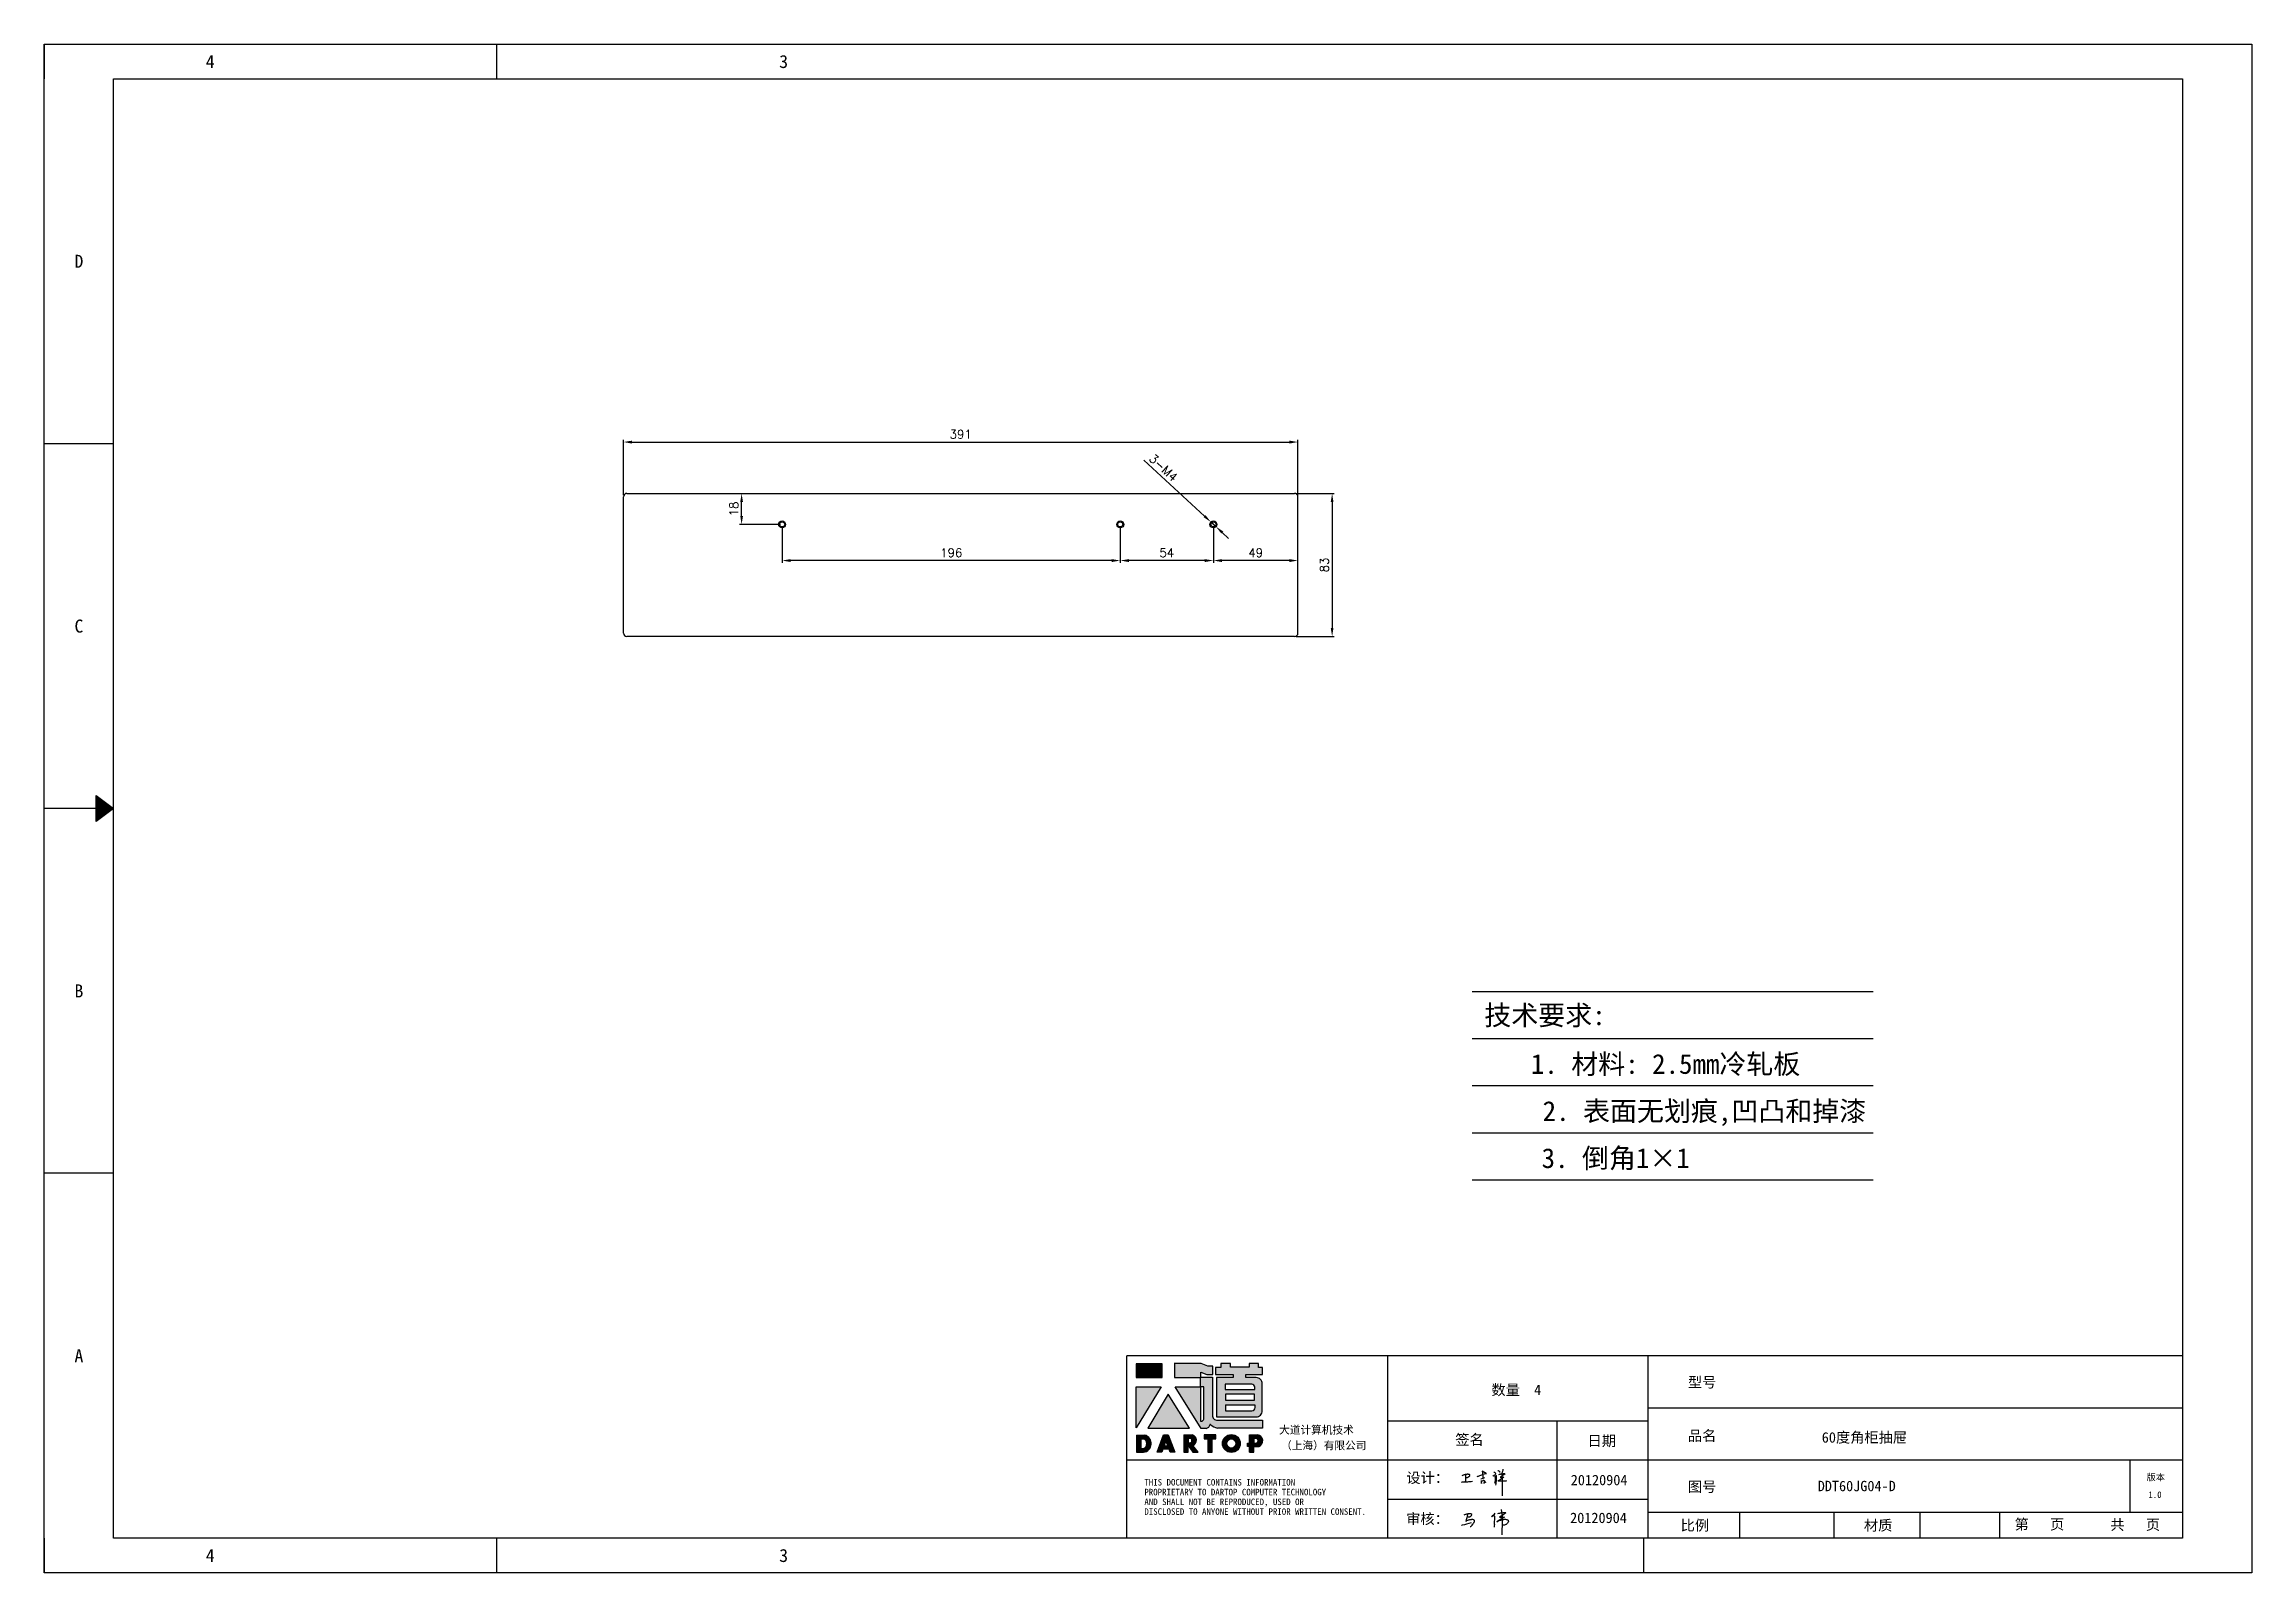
# Model space of a CAD drawing. Header units: millimetres. Extents: x -43476 to -13830, y -16942 to 55335.
# Drawn here: x -22029 to -20749, y 33337 to 34223 of the extents above; entities that cross this region are included whole.
import ezdxf
from ezdxf.enums import TextEntityAlignment as Align

# ---------------------------------------------------------------- set-up
doc = ezdxf.new("R2010")
doc.units = ezdxf.units.MM
doc.linetypes.add('DOT', pattern=[0.25, 0, -0.25])
doc.layers.add('4', color=7, linetype='Continuous')
doc.layers.add('print', color=30, linetype='Continuous')
doc.layers.add('dim', color=2, linetype='Continuous', lineweight=9)
doc.styles.add('Dartop', font='')
doc.styles.add('HZ', font='')
doc.styles.add('hzHT', font='simhei.ttf')
doc.styles.get("Standard").update_dxf_attribs({"font": 'txt', "bigfont": 'gbcbig.shx'})
doc.styles.get('Dartop').set_extended_font_data('FangSong_GB2312')
doc.styles.get('HZ').set_extended_font_data('SimSun')
doc.dimstyles.new('small', dxfattribs={"dimtxt": 5, "dimasz": 5, "dimexe": 1.25, "dimexo": 1, "dimgap": 2, "dimtad": 1, "dimtxsty": 'Standard', "dimcen": 2.5, "dimadec": 0, "dimazin": 0, "dimtfac": 1, "dimtmove": 0, "dimatfit": 3, "dimfxl": 0, "dimarcsym": 0})

msp = doc.modelspace()

# ---------------------------------------------------------------- texts
at = {"color": 0}
for s, height, style, p in [('4', 7.554, 'Dartop', (-21932.328, 34212.814)), ('3', 7.554, 'Dartop', (-21599.952, 34212.814)), ('D', 7.554, 'Dartop', (-22008.453, 34096.986)), ('C', 7.554, 'Dartop', (-22008.453, 33885.474)), ('B', 7.554, 'Dartop', (-22008.453, 33673.961)), ('A', 7.554, 'Dartop', (-22008.453, 33462.449)), ('数量  4', 6.0432, 'hzHT', (-21175.222, 33442.64)), ('型号', 6.0432, 'hzHT', (-21067.516, 33447.077)), ('签名', 6.0432, 'hzHT', (-21202.368, 33413.84)), ('日期', 6.0432, 'hzHT', (-21125.687, 33413.096)), ('品名', 6.0432, 'hzHT', (-21067.516, 33416.054)), ('60度角柜抽屉', 6.0432, 'hzHT', (-20973.451, 33415.088)), ('20120904', 6.0432, 'hzHT', (-21127.238, 33390.377)), ('图号', 6.0432, 'hzHT', (-21067.516, 33386.515)), ('DDT60JG04-D', 6.04321, 'hzHT', (-20977.899, 33386.91)), ('版本', 3.777, 'hzHT', (-20804.554, 33391.99)), ('1.0', 3.777, 'Dartop', (-20805.008, 33381.896)), ('20120904', 6.0432, 'hzHT', (-21127.598, 33368.449)), ('比例', 6.0432, 'hzHT', (-21071.73, 33364.09)), ('材质', 6.0432, 'hzHT', (-20965.48, 33364.09)), ('第   页', 6.0432, 'hzHT', (-20871.996, 33364.716)), ('共   页', 6.0432, 'hzHT', (-20816.484, 33364.496)), ('4', 7.554, 'Dartop', (-21932.328, 33346.621)), ('3', 7.554, 'Dartop', (-21599.952, 33346.621))]:
    msp.add_text(s, height=height, dxfattribs=dict(at, style=style)).set_placement(p, align=Align.MIDDLE_CENTER)
at = {"style": 'HZ'}
for s, p in [('技术要求:', (-21158.632, 33659.84)), ('     1. 材料: 2.5mm冷轧板     ', (-21088.698, 33631.597)), ('2. 表面无划痕,凹凸和掉漆', (-21066.168, 33604.297)), ('3. 倒角1×1         ', (-21082.541, 33576.997))]:
    msp.add_text(s, height=11.466, dxfattribs=at).set_placement(p, align=Align.MIDDLE_CENTER)
at = {"color": 0, "style": 'hzHT'}
for s, height, p in [('THIS DOCUMENT CONTAINS INFORMATION', 3.777, (-21390.832, 33387.174)), ('设计：', 6.0432, (-21238.977, 33388.662)), ('AND SHALL NOT BE REPRODUCED, USED OR', 3.777, (-21390.832, 33375.843)), ('PROPRIETARY TO DARTOP COMPUTER TECHNOLOGY', 3.777, (-21390.832, 33381.508)), ('DISCLOSED TO ANYONE WITHOUT PRIOR WRITTEN CONSENT.', 3.777, (-21390.832, 33370.177)), ('审核：', 6.0432, (-21239.067, 33364.864))]:
    msp.add_text(s, height=height, dxfattribs=at).set_placement(p)
at = {"layer": '4', "color": 0, "style": 'hzHT'}
for s, p in [('大道计算机技术', (-21312.714, 33417.174)), ('（上海）有限公司', (-21311.573, 33408.14))]:
    msp.add_text(s, height=4.5324, dxfattribs=at).set_placement(p)

# ---------------------------------------------------------------- blocks, each defined once
blk = doc.blocks.new('*U3')
at = {"color": 254, "linetype": 'Continuous', "extrusion": (0, 0, -1)}
for points in [[(-0.833, 11), (-0.75, 10.812), (-0.75, 11.188)], [(-0.833, 11), (-0.75, 11.188), (-1, 11)], [(-0.833, 11), (-1, 11), (-0.75, 10.812)]]:
    blk.add_solid(points, dxfattribs=at)
blk = doc.blocks.new('dadao')
for p, q in [((48, 19.2), (44.9, 10.4)), ((44.9, 10.4), (51.2, 10.4)), ((51.2, 10.4), (48, 19.2))]:
    blk.add_line(p, q)
for points in [[(41.8, 121.6), (41.8, 143.7), (-0.4, 143.7), (-0.4, 121.6), (41.8, 121.6)], [(104.8, 122), (104.8, 130.3), (114.1, 126.3), (124.2, 126.3), (124.2, 139.6), (115.9, 139.6), (105.1, 143.9), (61.5, 143.9)], [(61.7, 144), (61.7, 121.3), (103.9, 121.3)], [(113.4, 38.7), (105.1, 38.7), (63, 106.5), (103.9, 106.5), (103.9, 120.9), (103.9, 121.3)], [(109.7, 53.6), (109.7, 106.2), (104.3, 106.2), (104.3, 50.4), (106.6, 50.4)], [(144.6, 94.4), (144.6, 84.8), (192, 84.8), (192, 94.1), (144.9, 94.1)], [(120.2, 45), (119.5, 45), (119.5, 44.6)], [(0, 28), (0, 0), (11.8, 0)], [(0.1, 28), (14, 28)], [(7.1, 21.8), (7.1, 6.1), (12, 6.1)], [(7.1, 21.8), (11.4, 21.8)], [(76.8, 28.2), (76.8, 0), (84.1, 0), (84.1, 11.1), (91.6, -0.1), (100.3, -0.1), (91.7, 11.1)], [(76.8, 28.2), (90.6, 28.2)], [(84, 22.7), (84, 15.3), (87.2, 15.3)], [(84, 22.7), (87.3, 22.7)], [(183.7, 0), (183.7, 9.6), (180.6, 9.6), (180.6, 14.9), (183.8, 14.9), (183.8, 28.1), (196.1, 28.1), (196.5, 28.1)], [(183.7, 0), (190.9, 0), (190.9, 9.6), (198.8, 9.6)], [(194.9, 22.3), (190.8, 22.3), (190.8, 15), (194.4, 15)]]:
    blk.add_lwpolyline(points)
blk.add_lwpolyline([(137.1, 144.2), (137.1, 137.9), (128.3, 137.9), (128.3, 126.5), (157.3, 126.5), (157.3, 121.5), (130.3, 121.5), (130.3, 57.5), (194.4, 57.5, 0.414214), (204.4, 67.5), (204.4, 111.3, 0.414214), (194.4, 121.3), (177.5, 121.3), (177.5, 126.3), (204.7, 126.3), (204.7, 137.7), (198.2, 137.7), (198.2, 143.9), (183.3, 143.9), (183.3, 138), (153, 138), (153, 144.2), (137.1, 144.2)], format="xyb", close=True)
for points in [[(104.8, 122), (123.4, 122), (123.4, 60, 0.414214), (131.4, 52), (204.8, 52), (204.8, 39.1), (131.7, 39.1)], [(144.3, 110.8), (144.3, 101.8), (192.3, 101.8), (192.3, 105.5, 0.414214), (187.3, 110.5), (144.3, 110.5)], [(144.6, 77), (144.6, 67.5), (187.6, 67.5, 0.414214), (192.6, 72.5), (192.6, 76.4), (144.6, 76.4)]]:
    blk.add_lwpolyline(points, format="xyb")
for points in [[(-0.3, 106.2), (40.4, 106.2), (-0.3, 39.7), (-0.3, 106.2)], [(51.7, 94.1), (18.4, 39.3), (86.2, 39.3)], [(43.8, 28.2), (51.8, 28.2), (62.6, -0.1), (55, -0.1), (53.2, 5), (42.9, 5), (41.1, 0), (33.6, 0)], [(110, 28.1), (110, 21.9), (116, 21.9), (116, -0.1), (123.2, -0.1), (123.2, 22), (129.2, 22), (129.2, 28.1), (110, 28.1)]]:
    blk.add_lwpolyline(points, close=True)
for radius in [14.5, 7.44]:
    blk.add_circle((154.2, 14.2), radius)
for centre, radius, start, end in [((99.2, 60.7), 12.6, 305.6399, 325.969), ((111.6, 46.7), 8.19, 282.9811, 347.6627), ((136, 61.7), 22.9, 226.7358, 259.3209), ((8.5, 13.9), 8.49, 294.2143, 69.7177), ((9.6, 14.2), 14.4, 278.6604, 72.3203), ((86.4, 19), 3.8, 282.527, 76.7196), ((88.6, 19.4), 8.95, 290.6073, 77.2124), ((193.7, 18.7), 3.8, 280.9891, 72.5513), ((195.7, 18.6), 9.51, 288.8959, 85.2442)]:
    blk.add_arc(centre, radius, start, end)
blk = doc.blocks.new('h')
for p, q in [((20768.1, -2360.9), (20773, -2359.1)), ((20769.5, -2366.9), (20769.8, -2370.6)), ((20769.8, -2370.6), (20770.9, -2378)), ((20770.9, -2378), (20771.5, -2370.6)), ((20772.4, -2369.3), (20774.9, -2367.8)), ((20773, -2359.1), (20784.1, -2355.2)), ((20773.3, -2331.8), (20775.3, -2338.7)), ((20789.1, -2340.9), (20773.5, -2331.9)), ((20775.3, -2338.7), (20775.6, -2351.2)), ((20775.6, -2351.2), (20775.5, -2357.3)), ((20782.2, -2369.2), (20780, -2377.1)), ((20780, -2377.1), (20788.3, -2371.3)), ((20780.1, -2366.4), (20780.8, -2366.4)), ((20781.9, -2367.4), (20782.2, -2369.2)), ((20845.7, -2343.5), (20848.4, -2353)), ((20848.9, -2370.3), (20847.9, -2424)), ((20848.4, -2353), (20848.9, -2370.3))]:
    blk.add_line(p, q)
for points in [[(20696.6, -2372.4, 0.002073), (20710.6, -2371.9, 0.016137), (20719.6, -2371.3, 0.008314), (20736.9, -2369.3)], [(20699.1, -2348.2, -0.029745), (20704.6, -2345.4, -0.046842), (20708.4, -2344.2, -0.00919), (20714.3, -2343, -0.018517), (20717.2, -2342.5, -0.037841), (20720.3, -2342.4, -0.039541), (20723.2, -2342.8, -0.149785), (20726, -2344.3, -0.204935), (20726.9, -2346.6, -0.074872), (20726.5, -2348.3, -0.061615), (20725.6, -2350.3, -0.034204), (20723.8, -2352.6, -0.045776), (20722.3, -2354.1, -0.054985), (20720.4, -2355.3, -0.036348), (20717.3, -2356.5, -0.067752), (20715.7, -2356.8, -0.043553), (20713.2, -2356.7)], [(20755, -2351.9, -0.024077), (20759.9, -2350.1, -0.013147), (20768.7, -2346.5, -0.00522), (20775.4, -2344.1, -0.018517), (20777.3, -2343.4, -0.008274), (20786.3, -2341, -0.039541), (20788.3, -2340.8, -0.079216), (20789.4, -2341, -0.204935)], [(20813.5, -2350.1, 0.007348), (20815.9, -2348.7, 0.008421), (20818, -2347.3, 0.009459), (20819.7, -2346.2, -0.016325), (20820.7, -2345.5, -0.173771), (20821.8, -2345.3, -0.085159), (20823.9, -2346, -0.125883), (20826, -2347.9, -0.160659), (20826.6, -2350.1, -0.010447), (20826.5, -2352.3, -0.008247), (20826.2, -2355.1, -0.002698), (20825.3, -2374, 0.001562), (20823.9, -2383.7, 0.016137)], [(20816.8, -2335, -0.053561), (20819.6, -2336.1, -0.075272), (20821.3, -2337.3, -0.005295), (20822.5, -2338.5, -0.009337), (20823.1, -2339.1, -0.026146), (20823.7, -2339.8, -0.016644), (20824.5, -2340.9)], [(20832.1, -2329.2, -0.053561), (20834.9, -2330.3, -0.075272), (20836.7, -2331.5, -0.005295), (20837.8, -2332.6, -0.009337), (20838.5, -2333.3, -0.026146), (20839, -2334, -0.016644), (20839.8, -2335.1)], [(20836, -2343.7, -0.02797), (20842.1, -2342.6, -0.048868), (20845.6, -2342.2, -0.00919), (20851.1, -2341.4, -0.018517), (20853.9, -2341.1, -0.037841), (20856.7, -2341.2, -0.039541), (20859.4, -2341.6, -0.018282), (20840.6, -2354.7, -0.000937)], [(20847.6, -2340.2, 0.021784), (20849.6, -2335.9, 0.028296), (20850.8, -2332.4, 0.008136), (20851.9, -2328.2, 0.028913), (20852.2, -2327, 0.08193), (20852.1, -2325.9, 0.075058), (20851.7, -2324.7, 0.275043)]]:
    blk.add_lwpolyline(points, format="xyb")
for points in [[(20711.3, -2343.5), (20711.3, -2343.5), (20711.5, -2355.8), (20710.7, -2368), (20710.6, -2371.9)], [(20821.5, -2350.6), (20822.4, -2359.2), (20822.2, -2364.9), (20821.7, -2369), (20821.3, -2376.3), (20823.6, -2368.5), (20827.2, -2366.3), (20829.5, -2366.3)], [(20840.6, -2354.7), (20850, -2354.7), (20855, -2354.3), (20845.9, -2361.1), (20840.5, -2364), (20833, -2367.5), (20863.2, -2367.4), (20865.9, -2367.3)]]:
    blk.add_lwpolyline(points)
for centre, radius, start, end in [((20773.7, -2371.2), 2.3, 121.9907, 163.60158), ((20787.5, -2406), 40.3, 100.61827, 108.24823), ((20780.8, -2367.6), 1.15, 9.4675, 90)]:
    blk.add_arc(centre, radius, start, end)
blk = doc.blocks.new('*D130')
at = {"layer": 'Defpoints', "color": 0, "transparency": 16777216}
for p in [(-21301.8, 33992.2), (-21692.8, 33960.4), (-21301.8, 33960.4)]:
    blk.add_point(p, dxfattribs=at)
at = {"layer": 'dim', "color": 0, "lineweight": -2, "transparency": 16777216}
for p, q in [((-21692.8, 33961.4), (-21692.8, 33993.4)), ((-21687.8, 33992.2), (-21306.8, 33992.2)), ((-21301.8, 33961.4), (-21301.8, 33993.4))]:
    blk.add_line(p, q, dxfattribs=at)
at = {"layer": 'dim', "color": 0, "transparency": 16777216}
for points in [[(-21687.8, 33993), (-21687.8, 33991.3), (-21692.8, 33992.2)], [(-21306.8, 33993), (-21306.8, 33991.3), (-21301.8, 33992.2)]]:
    blk.add_solid(points, dxfattribs=at)
at = {"layer": 'dim', "color": 0, "transparency": 16777216, "insert": (-21497.3, 33996.7), "char_height": 5, "attachment_point": 5}
blk.add_mtext('391', dxfattribs=at)
blk = doc.blocks.new('*D131')
at = {"layer": 'Defpoints', "color": 0, "transparency": 16777216}
for p in [(-21303.8, 33962.4), (-21303.8, 33879.4), (-21282, 33879.4)]:
    blk.add_point(p, dxfattribs=at)
at = {"layer": 'dim', "color": 0, "lineweight": -2, "transparency": 16777216}
for p, q in [((-21302.8, 33962.4), (-21280.8, 33962.4)), ((-21282, 33957.4), (-21282, 33884.4)), ((-21302.8, 33879.4), (-21280.8, 33879.4))]:
    blk.add_line(p, q, dxfattribs=at)
at = {"layer": 'dim', "color": 0, "transparency": 16777216}
for points in [[(-21282.8, 33957.4), (-21281.2, 33957.4), (-21282, 33962.4)], [(-21282.8, 33884.4), (-21281.2, 33884.4), (-21282, 33879.4)]]:
    blk.add_solid(points, dxfattribs=at)
at = {"layer": 'dim', "color": 0, "transparency": 16777216, "insert": (-21286.5, 33920.9), "char_height": 5, "attachment_point": 5, "rotation": 90}
blk.add_mtext('83', dxfattribs=at)
blk = doc.blocks.new('*D132')
at = {"layer": 'Defpoints', "color": 0, "transparency": 16777216}
for p in [(-21690.8, 33962.4), (-21624.3, 33962.4), (-21600.8, 33944.4)]:
    blk.add_point(p, dxfattribs=at)
at = {"layer": 'dim', "color": 0, "lineweight": -2, "transparency": 16777216}
for p, q in [((-21689.8, 33962.4), (-21623, 33962.4)), ((-21624.3, 33949.4), (-21624.3, 33957.4)), ((-21601.8, 33944.4), (-21625.5, 33944.4))]:
    blk.add_line(p, q, dxfattribs=at)
at = {"layer": 'dim', "color": 0, "transparency": 16777216}
for points in [[(-21625.1, 33957.4), (-21623.5, 33957.4), (-21624.3, 33962.4)], [(-21625.1, 33949.4), (-21623.5, 33949.4), (-21624.3, 33944.4)]]:
    blk.add_solid(points, dxfattribs=at)
at = {"layer": 'dim', "color": 0, "transparency": 16777216, "insert": (-21628.8, 33953.4), "char_height": 5, "attachment_point": 5, "rotation": 90}
blk.add_mtext('18', dxfattribs=at)
blk = doc.blocks.new('*D133')
at = {"layer": 'Defpoints', "color": 0, "transparency": 16777216}
for p in [(-21350.8, 33944.4), (-21350.8, 33923.5), (-21301.8, 33920.9)]:
    blk.add_point(p, dxfattribs=at)
at = {"layer": 'dim', "color": 0, "lineweight": -2, "transparency": 16777216}
for p, q in [((-21350.8, 33943.4), (-21350.8, 33922.2)), ((-21306.8, 33923.5), (-21345.8, 33923.5)), ((-21301.8, 33921.9), (-21301.8, 33924.7))]:
    blk.add_line(p, q, dxfattribs=at)
at = {"layer": 'dim', "color": 0, "transparency": 16777216}
for points in [[(-21345.8, 33924.3), (-21345.8, 33922.6), (-21350.8, 33923.5)], [(-21306.8, 33924.3), (-21306.8, 33922.6), (-21301.8, 33923.5)]]:
    blk.add_solid(points, dxfattribs=at)
at = {"layer": 'dim', "color": 0, "transparency": 16777216, "insert": (-21326.3, 33928), "char_height": 5, "attachment_point": 5}
blk.add_mtext('49', dxfattribs=at)
blk = doc.blocks.new('*D134')
at = {"layer": 'Defpoints', "color": 0, "transparency": 16777216}
for p in [(-21404.8, 33944.4), (-21350.8, 33944.4), (-21404.8, 33923.5)]:
    blk.add_point(p, dxfattribs=at)
at = {"layer": 'dim', "color": 0, "lineweight": -2, "transparency": 16777216}
for p, q in [((-21404.8, 33943.4), (-21404.8, 33922.2)), ((-21350.8, 33943.4), (-21350.8, 33922.2)), ((-21355.8, 33923.5), (-21399.8, 33923.5))]:
    blk.add_line(p, q, dxfattribs=at)
at = {"layer": 'dim', "color": 0, "transparency": 16777216}
for points in [[(-21399.8, 33924.3), (-21399.8, 33922.6), (-21404.8, 33923.5)], [(-21355.8, 33924.3), (-21355.8, 33922.6), (-21350.8, 33923.5)]]:
    blk.add_solid(points, dxfattribs=at)
at = {"layer": 'dim', "color": 0, "transparency": 16777216, "insert": (-21377.8, 33928), "char_height": 5, "attachment_point": 5}
blk.add_mtext('54', dxfattribs=at)
blk = doc.blocks.new('*D135')
at = {"layer": 'Defpoints', "color": 0, "transparency": 16777216}
for p in [(-21600.8, 33944.4), (-21404.8, 33944.4), (-21600.8, 33923.5)]:
    blk.add_point(p, dxfattribs=at)
at = {"layer": 'dim', "color": 0, "lineweight": -2, "transparency": 16777216}
for p, q in [((-21600.8, 33943.4), (-21600.8, 33922.2)), ((-21404.8, 33943.4), (-21404.8, 33922.2)), ((-21409.8, 33923.5), (-21595.8, 33923.5))]:
    blk.add_line(p, q, dxfattribs=at)
at = {"layer": 'dim', "color": 0, "transparency": 16777216}
for points in [[(-21595.8, 33924.3), (-21595.8, 33922.6), (-21600.8, 33923.5)], [(-21409.8, 33924.3), (-21409.8, 33922.6), (-21404.8, 33923.5)]]:
    blk.add_solid(points, dxfattribs=at)
at = {"layer": 'dim', "color": 0, "transparency": 16777216, "insert": (-21502.8, 33928), "char_height": 5, "attachment_point": 5}
blk.add_mtext('196', dxfattribs=at)
blk = doc.blocks.new('*D136')
at = {"layer": 'Defpoints', "color": 0, "transparency": 16777216}
for p in [(-21352.3, 33945.8), (-21349.3, 33943.1)]:
    blk.add_point(p, dxfattribs=at)
at = {"layer": 'dim', "color": 0, "lineweight": -2, "transparency": 16777216}
for p, q in [((-21391.1, 33981.6), (-21356, 33949.2)), ((-21349.3, 33943.1), (-21352.3, 33945.8)), ((-21345.7, 33939.7), (-21342, 33936.3))]:
    blk.add_line(p, q, dxfattribs=at)
at = {"layer": 'dim', "color": 0, "transparency": 16777216}
for points in [[(-21355.4, 33949.8), (-21356.5, 33948.6), (-21352.3, 33945.8)], [(-21345.1, 33940.3), (-21346.2, 33939.1), (-21349.3, 33943.1)]]:
    blk.add_solid(points, dxfattribs=at)
at = {"layer": 'dim', "color": 0, "transparency": 16777216, "insert": (-21379.8, 33977.3), "char_height": 5, "attachment_point": 5, "rotation": 317.3418}
blk.add_mtext('3-M4', dxfattribs=at)

# ---------------------------------------------------------------- dimensions: what is measured, and where the dimension line sits
at = {"layer": 'dim'}
for base, p1, p2, picture, middle in [((-21301.808, 33992.177), (-21692.808, 33960.43), (-21301.808, 33960.43), '*D130', (-21497.308, 33996.677)), ((-21600.808, 33923.475), (-21404.808, 33944.43), (-21600.808, 33944.43), '*D135', (-21502.808, 33927.975)), ((-21404.808, 33923.475), (-21350.808, 33944.43), (-21404.808, 33944.43), '*D134', (-21377.808, 33927.975)), ((-21350.808, 33923.475), (-21301.808, 33920.93), (-21350.808, 33944.43), '*D133', (-21326.308, 33927.975))]:
    dim = msp.add_linear_dim(base=base, p1=p1, p2=p2, dimstyle='small', override={"dimpost": '\\X'}, dxfattribs=at)
    dim.commit()
    dim.dimension.update_dxf_attribs({"geometry": picture, "text_midpoint": middle})
dim = msp.add_diameter_dim_2p(p1=(-21349.337, 33943.075), p2=(-21352.278, 33945.785), text='3-M4', dimstyle='small', override={"dimpost": '\\X'}, dxfattribs=at)
dim.commit()
dim.dimension.update_dxf_attribs({"geometry": '*D136', "text_midpoint": (-21382.895, 33973.996), "dimtype": 163})
for base, p1, p2, picture, middle in [((-21624.3, 33962.43), (-21600.808, 33944.43), (-21690.808, 33962.43), '*D132', (-21628.8, 33953.43)), ((-21282.007, 33879.43), (-21303.808, 33962.43), (-21303.808, 33879.43), '*D131', (-21286.507, 33920.93))]:
    dim = msp.add_linear_dim(base=base, p1=p1, p2=p2, angle=90, dimstyle='small', override={"dimpost": '\\X'}, dxfattribs=at)
    dim.commit()
    dim.dimension.update_dxf_attribs({"geometry": picture, "text_midpoint": middle})

# ---------------------------------------------------------------- hatches: boundary and pattern name
for points in [[(-21380.549, 33457.771), (-21395.616, 33457.771), (-21395.616, 33449.899), (-21380.549, 33449.899)], [(-21381.034, 33444.391), (-21395.576, 33444.391), (-21395.576, 33420.648)], [(-21377.003, 33440.082), (-21388.89, 33420.49), (-21364.684, 33420.49)], [(-21349.315, 33416.481), (-21356.194, 33416.481), (-21356.194, 33414.298), (-21354.047, 33414.298), (-21354.047, 33406.434), (-21351.478, 33406.434), (-21351.478, 33414.304), (-21349.315, 33414.304)]]:
    msp.add_hatch(color=0).paths.add_polyline_path(points)
h = msp.add_hatch(color=0)
h.paths.add_polyline_path([(-21358.032, 33452.987), (-21354.706, 33451.55), (-21351.111, 33451.55), (-21351.111, 33456.308), (-21354.077, 33456.308), (-21357.942, 33457.835), (-21373.429, 33457.835), (-21373.429, 33449.787), (-21358.36, 33449.787), (-21358.36, 33449.624), (-21358.36, 33444.481), (-21372.973, 33444.481), (-21357.943, 33420.293), (-21354.967, 33420.293, 0.27937482), (-21352.794, 33422.406), (-21352.794, 33422.517), (-21352.531, 33422.517, 0.14314537), (-21348.434, 33420.432), (-21322.317, 33420.432), (-21322.317, 33425.019), (-21348.545, 33425.019, -0.41421356), (-21351.402, 33427.876), (-21351.402, 33450.041), (-21358.032, 33450.041)])
h.paths.add_polyline_path([(-21358.208, 33444.378), (-21356.294, 33444.378), (-21356.294, 33425.605, -0.08893574), (-21357.403, 33424.463), (-21358.215, 33424.463)], flags=16)
h = msp.add_hatch(color=0)
h.paths.add_polyline_path([(-21322.362, 33455.642), (-21324.686, 33455.642), (-21324.686, 33457.853), (-21329.997, 33457.853), (-21329.997, 33455.753), (-21340.841, 33455.753), (-21340.841, 33457.963), (-21346.52, 33457.963), (-21346.52, 33455.712), (-21349.658, 33455.712), (-21349.658, 33451.637), (-21339.303, 33451.637), (-21339.303, 33449.834), (-21348.952, 33449.834), (-21348.952, 33427.015), (-21326.044, 33427.015, 0.41421356), (-21322.473, 33430.586), (-21322.473, 33446.213, 0.41421356), (-21326.044, 33449.784), (-21332.1, 33449.784), (-21332.1, 33451.553), (-21322.362, 33451.553)])
h.paths.add_polyline_path([(-21328.574, 33445.915, -0.41421356), (-21326.788, 33444.13), (-21326.788, 33442.82), (-21343.939, 33442.82), (-21343.939, 33445.915)], flags=16)
h.paths.add_polyline_path([(-21326.899, 33440.057), (-21326.899, 33436.741), (-21343.829, 33436.741), (-21343.829, 33440.057)], flags=16)
h.paths.add_polyline_path([(-21326.678, 33433.757), (-21326.678, 33432.337, -0.41421356), (-21328.463, 33430.551), (-21343.829, 33430.551), (-21343.829, 33433.757)], flags=16)
h = msp.add_hatch(color=0)
h.paths.add_polyline_path([(-21390.48, 33416.445), (-21395.469, 33416.445), (-21395.469, 33406.464), (-21391.267, 33406.464, 0.79301591)])
h.paths.add_polyline_path([(-21391.193, 33408.649), (-21392.938, 33408.649), (-21392.938, 33414.259), (-21391.386, 33414.259, -0.67136089)], flags=16)
h = msp.add_hatch(color=0)
h.paths.add_polyline_path([(-21376.965, 33416.527), (-21379.812, 33416.527), (-21383.474, 33406.453), (-21380.777, 33406.453), (-21380.142, 33408.238), (-21376.489, 33408.238), (-21375.84, 33406.431), (-21373.122, 33406.431)])
h.paths.add_polyline_path([(-21377.187, 33410.163), (-21379.45, 33410.163), (-21378.339, 33413.328)], flags=16)
h = msp.add_hatch(color=0)
h.paths.add_polyline_path([(-21363.126, 33416.52), (-21368.033, 33416.52), (-21368.033, 33406.447), (-21365.44, 33406.447), (-21365.44, 33410.44), (-21362.775, 33406.411), (-21359.642, 33406.411), (-21362.709, 33410.415, 0.74405494)])
h.paths.add_polyline_path([(-21365.464, 33411.931), (-21365.464, 33414.576), (-21364.305, 33414.576, -0.79680897), (-21364.322, 33411.931)], flags=16)
h = msp.add_hatch(color=0)
h.paths.add_polyline_path([(-21345.575, 33411.52, 1), (-21335.232, 33411.52, 1)])
h.paths.add_polyline_path([(-21337.747, 33411.52, -1), (-21343.06, 33411.52, -1)], flags=16)
h = msp.add_hatch(color=0)
h.paths.add_polyline_path([(-21325.311, 33416.496), (-21325.46, 33416.496), (-21329.834, 33416.496), (-21329.834, 33411.795), (-21330.994, 33411.795), (-21330.994, 33409.887), (-21329.852, 33409.887), (-21329.852, 33406.465), (-21327.299, 33406.465), (-21327.299, 33409.9), (-21324.493, 33409.9, 0.81230381)])
h.paths.add_polyline_path([(-21327.337, 33411.808), (-21327.337, 33414.438), (-21325.884, 33414.438, -0.77821343), (-21326.032, 33411.808)], flags=16)

# ---------------------------------------------------------------- linework, layer by layer
at = {"color": 0, "linetype": 'DOT'}
for p, q in [((-22028.597, 34222.886), (-20769.011, 34222.886)), ((-22028.597, 33356.693), (-22028.597, 34202.742)), ((-20769.011, 33336.549), (-22028.597, 33336.549))]:
    msp.add_line(p, q, dxfattribs=at)
at = {"color": 0}
for p, q in [((-22028.597, 34222.886), (-22028.597, 34202.742)), ((-21766.14, 34202.742), (-21766.14, 34222.886)), ((-21988.309, 33356.693), (-21988.309, 34202.742)), ((-21988.309, 34202.742), (-20789.155, 34202.742)), ((-20789.155, 34202.742), (-20789.155, 33356.693)), ((-21988.309, 33991.23), (-22028.597, 33991.23)), ((-21998.381, 33779.717), (-22028.597, 33779.717)), ((-21988.309, 33568.205), (-22028.597, 33568.205)), ((-20789.155, 33462.449), (-21401.03, 33462.449)), ((-21401.03, 33356.693), (-21401.03, 33462.449)), ((-21249.949, 33462.449), (-21249.949, 33356.693)), ((-21098.869, 33356.693), (-21098.869, 33462.449)), ((-21098.869, 33432.233), (-20789.155, 33432.233)), ((-21249.949, 33424.679), (-21098.869, 33424.679)), ((-21151.747, 33424.679), (-21151.747, 33356.693)), ((-21401.03, 33402.017), (-21249.949, 33402.017)), ((-21249.949, 33402.017), (-20789.155, 33402.017)), ((-20819.371, 33371.801), (-20819.371, 33402.017)), ((-21249.949, 33379.355), (-21098.869, 33379.355)), ((-21098.869, 33371.801), (-20789.155, 33371.801)), ((-21045.715, 33356.693), (-21045.715, 33371.801)), ((-20990.937, 33356.693), (-20990.937, 33371.801)), ((-20941.138, 33356.693), (-20941.138, 33371.801)), ((-20894.911, 33356.693), (-20894.911, 33371.801)), ((-22028.597, 33356.693), (-22028.597, 33336.549)), ((-20789.155, 33356.693), (-21988.309, 33356.693)), ((-20789.155, 33356.693), (-21988.309, 33356.693)), ((-21766.14, 33336.549), (-21766.14, 33356.693)), ((-21101.387, 33336.549), (-21101.387, 33356.693))]:
    msp.add_line(p, q, dxfattribs=at)
for p, q in [((-21692.808, 33881.43), (-21692.808, 33960.43)), ((-21690.808, 33962.43), (-21303.808, 33962.43)), ((-21301.808, 33881.43), (-21301.808, 33960.43)), ((-21303.808, 33879.43), (-21690.808, 33879.43)), ((-21185.067, 33367.026), (-21186.552, 33366.223)), ((-21183.999, 33367.597), (-21185.067, 33367.026)), ((-21185.006, 33368.798), (-21183.118, 33368.798)), ((-21182.112, 33368.89), (-21183.999, 33367.597)), ((-21183.931, 33373.278), (-21183.497, 33369.657)), ((-21183.427, 33366.984), (-21183.587, 33358.664)), ((-21183.497, 33369.657), (-21183.427, 33366.984)), ((-21183.118, 33368.798), (-21182.112, 33368.89))]:
    msp.add_line(p, q)
msp.add_lwpolyline([(-21988.309, 33779.717), (-21998.381, 33772.163), (-21998.381, 33787.271), (-21988.309, 33779.717)], close=True, dxfattribs=at)
for points in [[(-21205.418, 33370.104, -0.02974503), (-21204.554, 33370.537, -0.04684215), (-21203.97, 33370.725, -0.00919025), (-21203.057, 33370.91, -0.01851715), (-21202.6, 33370.976, -0.03784064), (-21202.128, 33370.991, -0.03954126), (-21201.679, 33370.935, -0.14978519), (-21201.241, 33370.696, -0.20493524), (-21201.107, 33370.349, -0.07487171), (-21201.158, 33370.075, -0.06161465), (-21201.307, 33369.772, -0.0342039), (-21201.577, 33369.416, -0.04577587), (-21201.819, 33369.184, -0.05498501), (-21202.111, 33369.001, -0.03634791), (-21202.596, 33368.808, -0.06775206), (-21202.839, 33368.766, -0.04355337), (-21203.22, 33368.786)], [(-21186.552, 33366.223, -0.02974503), (-21185.204, 33366.898, -0.04684215), (-21184.292, 33367.191, -0.00919025), (-21182.868, 33367.479, -0.01851715), (-21182.155, 33367.582, -0.03784064), (-21181.419, 33367.605, -0.03954126), (-21180.719, 33367.518, -0.14978519), (-21180.035, 33367.145, -0.20493524), (-21179.826, 33366.604, -0.07487171), (-21179.906, 33366.177, -0.06161465), (-21180.138, 33365.705, -0.0342039), (-21180.559, 33365.148, -0.04577587), (-21180.937, 33364.788, -0.05498501), (-21181.393, 33364.501, -0.03634791), (-21182.149, 33364.2, -0.06775206), (-21182.528, 33364.135, -0.04355337), (-21183.123, 33364.166)], [(-21185.933, 33371.025, -0.02797026), (-21184.712, 33371.251, -0.04886788), (-21184.005, 33371.326, -0.00919025), (-21182.892, 33371.491, -0.01851715), (-21182.336, 33371.542, -0.03784064), (-21181.766, 33371.53, -0.03954126), (-21181.228, 33371.434, -0.01828189), (-21185.006, 33368.798, -0.0009369)]]:
    msp.add_lwpolyline(points, format="xyb")
msp.add_lwpolyline([(-21203.514, 33370.822), (-21203.514, 33370.822), (-21203.803, 33369.052), (-21204.278, 33367.387), (-21204.589, 33366.366)])
for centre, radius in [((-21600.808, 33944.43), 2), ((-21600.808, 33944.43), 1.5), ((-21404.808, 33944.43), 2), ((-21404.808, 33944.43), 1.5), ((-21350.808, 33944.43), 2), ((-21350.808, 33944.43), 1.5)]:
    msp.add_circle(centre, radius)
for centre, radius, start, end in [((-21690.808, 33960.43), 2, 90, 180), ((-21303.808, 33960.43), 2, 0, 90), ((-21690.808, 33881.43), 2, 180, 270), ((-21303.808, 33881.43), 2, 270, 0), ((-21207.628, 33367.294), 3.193, 281.076982, 291.212632), ((-21277.828, 33652.245), 296.638, 283.91895, 284.971512), ((-21199.71, 33357.922), 9.752, 113.202449, 120.017497), ((-21201.999, 33363.261), 3.943, 102.47486, 113.202449), ((-21196.286, 33337.439), 30.39, 100.36867, 102.47486), ((-21202.634, 33365.799), 2.515, 283.816254, 294.030509), ((-21200.408, 33359.965), 7.49, 96.125337, 100.36867), ((-21202.097, 33364.555), 1.16, 294.836428, 309.901134), ((-21217.562, 33378.823), 22.192, 316.919563, 320.58866), ((-21200.807, 33363.684), 3.75, 87.457037, 96.125337), ((-21200.793, 33363.998), 3.435, 78.399567, 87.457037), ((-21204.987, 33368.042), 5.643, 324.094808, 331.378357), ((-21200.308, 33366.361), 1.022, 44.324655, 78.399567), ((-21200.608, 33365.828), 0.754, 319.573073, 337.48549), ((-21202.684, 33367.487), 3.388, 324.910666, 333.348429), ((-21201.036, 33366.872), 1.65, 326.76781, 340.871018), ((-21199.982, 33366.679), 0.567, 357.998393, 44.324655), ((-21200.536, 33366.699), 1.122, 340.871018, 357.998393), ((-21196.996, 33382.087), 14.915, 299.265464, 300.9495), ((-21163.205, 33257.063), 115.167, 102.46592, 103.2053), ((-21241.687, 33424.733), 76.257, 313.366132, 315.296084), ((-20947.204, 33328.265), 243.4, 171.410173, 171.768083), ((-21188.054, 33369.027), 0.488, 52.375745, 91.291159), ((-21616.95, 33382.861), 429.463, 357.565664, 358.057278), ((-21188.221, 33369.103), 0.559, 357.196828, 33.705179), ((-21200.799, 33369.926), 13.166, 352.912546, 354.802684), ((-21195.86, 33369.477), 8.207, 354.802684, 357.196828)]:
    msp.add_arc(centre, radius, start, end)
at = {"layer": 'Defpoints'}
for p, q in [((-21200.859, 33673.618), (-20968.34, 33673.618)), ((-21200.859, 33646.318), (-20968.34, 33646.318)), ((-21200.859, 33646.318), (-20968.34, 33646.318)), ((-21200.859, 33619.018), (-20968.34, 33619.018)), ((-21200.859, 33591.718), (-20968.34, 33591.718)), ((-21200.859, 33564.418), (-20968.34, 33564.418))]:
    msp.add_line(p, q, dxfattribs=at)
at = {"layer": 'print'}
msp.add_lwpolyline([(-22028.597, 34222.886), (-20748.867, 34222.886), (-20748.867, 33336.549), (-22028.597, 33336.549)], close=True, dxfattribs=at)

# ---------------------------------------------------------------- block references
at = {"color": 0, "linetype": 'Continuous', "xscale": 40.28805309813855, "yscale": 40.28805309843684, "zscale": 40.28805309843723}
msp.add_blockref('*U3', (-22028.597, 33336.549), dxfattribs=at)
at = {"color": 0}
for name, p, xscale, yscale, zscale in [('dadao', (-21395.469, 33406.464), 0.3570986524328962, 0.3570986524601059, 0.3570986524634209), ('h', (-24413.859, 33756.816), 0.1549482039698633, 0.1549482039698633, 0.1549482039698633)]:
    msp.add_blockref(name, p, dxfattribs=dict(at, xscale=xscale, yscale=yscale, zscale=zscale))

msp.set_redraw_order([(e.dxf.handle, doc.entitydb.next_handle()) for e in msp.query("TEXT MTEXT ATTDEF DIMENSION ARC_DIMENSION")])  # texts and dimensions are drawn at this point

doc.saveas('drawing.dxf')
